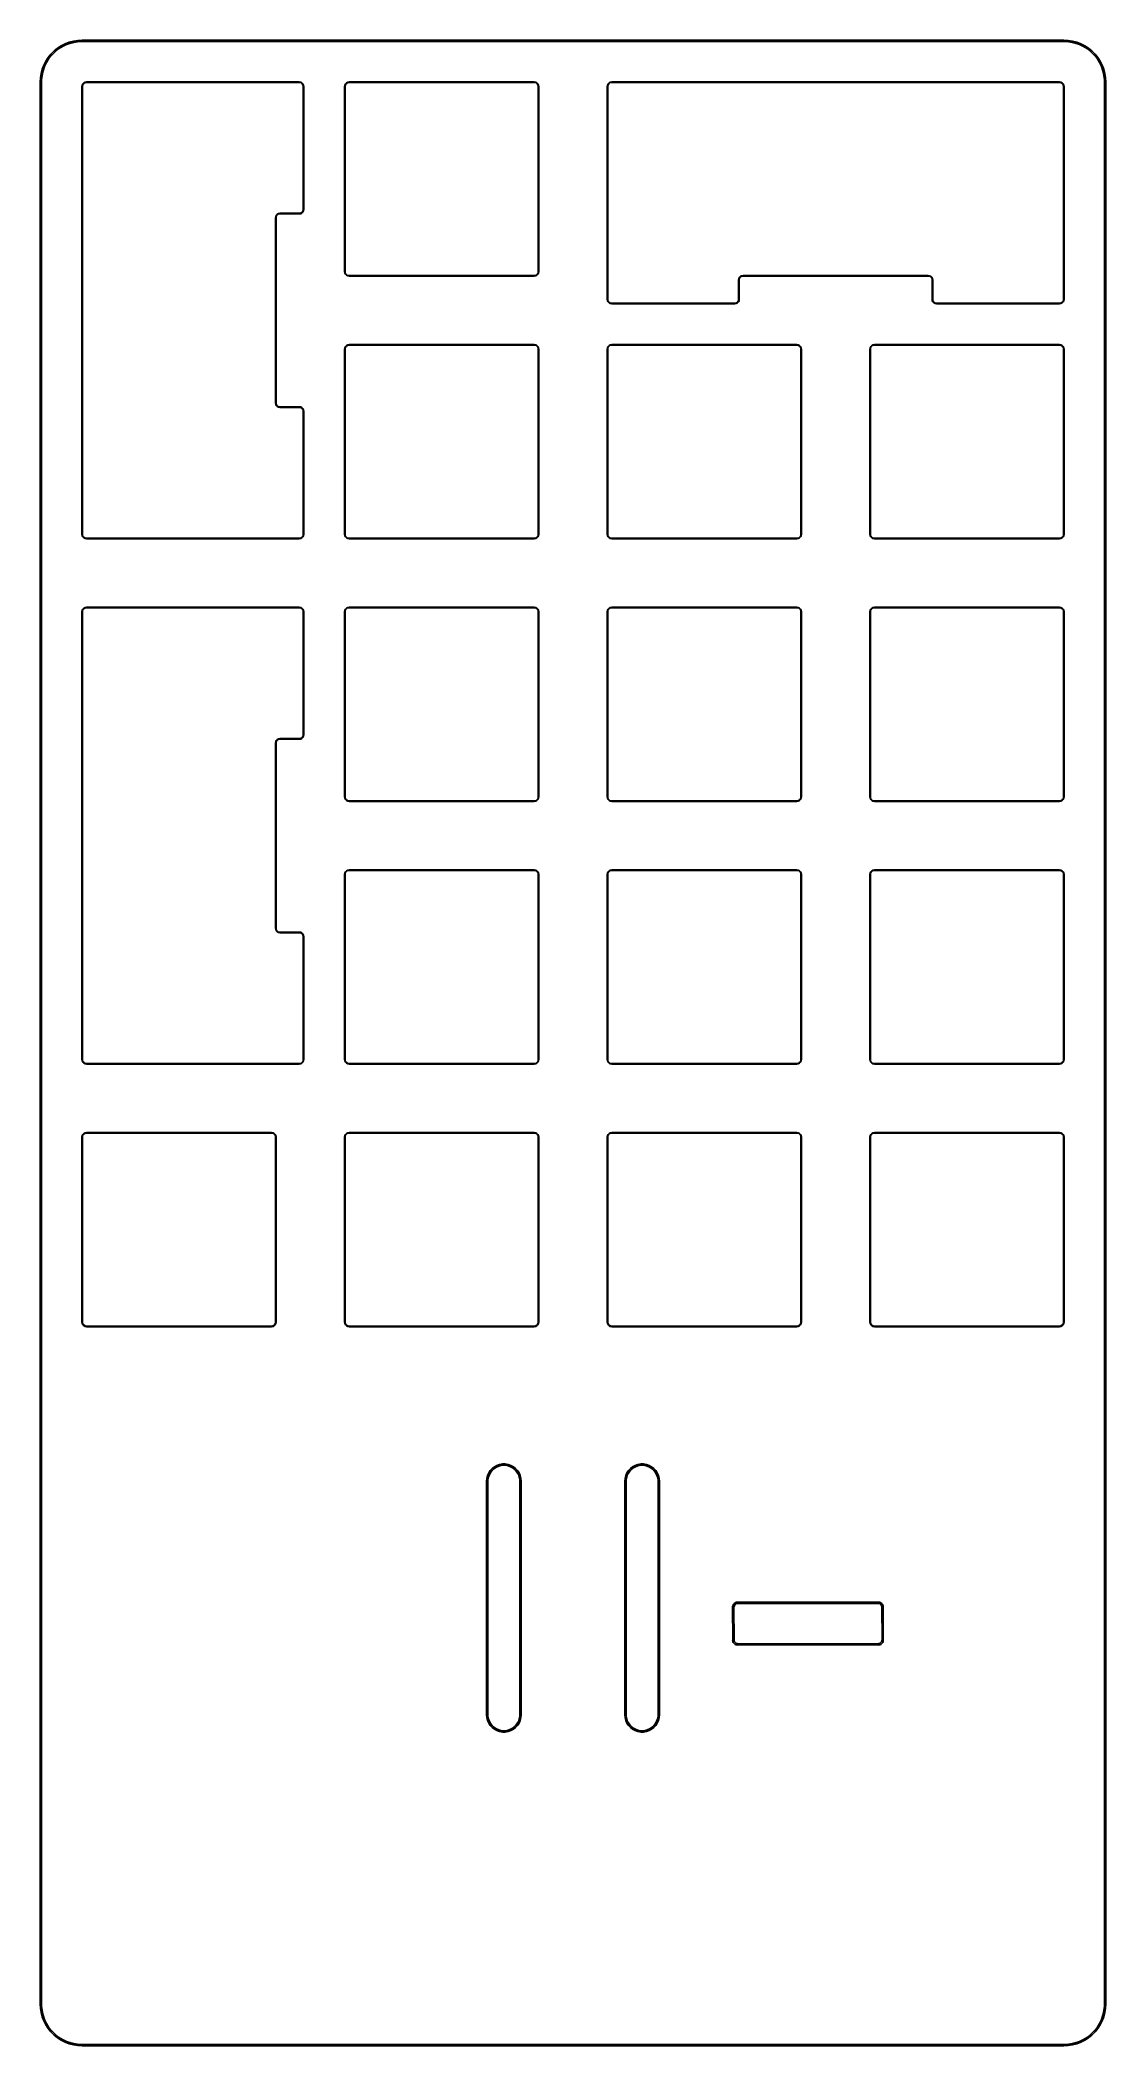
# Model space of a CAD drawing. Extents: x 75 to 152, y -178 to -33.
import ezdxf

# ---------------------------------------------------------------- set-up
doc = ezdxf.new("R2010")
doc.units = 0
doc.layers.add('BLACK', color=7, linetype='CONTINUOUS')

msp = doc.modelspace()

# ---------------------------------------------------------------- linework, layer by layer
at = {"layer": 'BLACK', "linetype": 'CONTINUOUS'}
for p, q in [((75.733408, -33.559152), (75.959152, -33.333408)), ((75.959152, -33.333408), (76.207255, -33.132498)), ((76.29023, -33.190305), (76.03118, -33.39689)), ((76.207255, -33.132498), (76.475, -32.958623)), ((76.570781, -33.014023), (76.29023, -33.190305)), ((76.475, -32.958623), (76.759453, -32.813686)), ((76.869305, -32.870261), (76.570781, -33.014023)), ((76.759453, -32.813686), (77.057498, -32.699278)), ((77.182049, -32.760828), (76.869305, -32.870261)), ((77.057498, -32.699278), (77.365869, -32.61665)), ((77.505078, -32.687098), (77.182049, -32.760828)), ((77.365869, -32.61665), (77.681188, -32.566708)), ((77.834332, -32.65), (77.505078, -32.687098)), ((77.681188, -32.566708), (78, -32.55)), ((78, -32.65), (77.834332, -32.65)), ((78, -32.55), (78.011708, -32.553804)), ((148.988291, -32.646195), (78, -32.65)), ((78.011708, -32.553804), (149, -32.55)), ((149, -32.65), (148.988291, -32.646195)), ((149, -32.55), (149.318812, -32.566708)), ((149.165668, -32.65), (149, -32.65)), ((149.494922, -32.687098), (149.165668, -32.65)), ((149.318812, -32.566708), (149.634131, -32.61665)), ((149.817951, -32.760828), (149.494922, -32.687098)), ((149.634131, -32.61665), (149.942502, -32.699278)), ((150.130695, -32.870261), (149.817951, -32.760828)), ((149.942502, -32.699278), (150.240547, -32.813686)), ((150.429219, -33.014023), (150.130695, -32.870261)), ((150.240547, -32.813686), (150.525, -32.958623)), ((150.70977, -33.190305), (150.429219, -33.014023)), ((150.525, -32.958623), (150.792745, -33.132498)), ((150.96882, -33.39689), (150.70977, -33.190305)), ((150.792745, -33.132498), (151.040848, -33.333408)), ((151.040848, -33.333408), (151.266592, -33.559152)), ((75.01665, -34.965869), (75.099278, -34.657498)), ((75.160828, -34.782049), (75.087098, -35.105078)), ((75.099278, -34.657498), (75.213686, -34.359453)), ((75.270261, -34.469305), (75.160828, -34.782049)), ((75.213686, -34.359453), (75.358623, -34.075)), ((75.414023, -34.170781), (75.270261, -34.469305)), ((75.358623, -34.075), (75.532498, -33.807255)), ((75.590305, -33.89023), (75.414023, -34.170781)), ((75.532498, -33.807255), (75.733408, -33.559152)), ((75.79689, -33.63118), (75.590305, -33.89023)), ((76.03118, -33.39689), (75.79689, -33.63118)), ((151.20311, -33.63118), (150.96882, -33.39689)), ((151.409695, -33.89023), (151.20311, -33.63118)), ((151.266592, -33.559152), (151.467502, -33.807255)), ((151.585977, -34.170781), (151.409695, -33.89023)), ((151.467502, -33.807255), (151.641377, -34.075)), ((151.729739, -34.469305), (151.585977, -34.170781)), ((151.641377, -34.075), (151.786314, -34.359453)), ((151.839172, -34.782049), (151.729739, -34.469305)), ((151.786314, -34.359453), (151.900722, -34.657498)), ((151.912902, -35.105078), (151.839172, -34.782049)), ((151.900722, -34.657498), (151.98335, -34.965869)), ((74.95, -35.6), (74.966708, -35.281188)), ((74.953805, -174.588288), (74.95, -35.6)), ((74.966708, -35.281188), (75.01665, -34.965869)), ((75.05, -35.6), (75.046194, -35.611711)), ((75.046194, -35.611711), (75.05, -174.6)), ((75.087098, -35.105078), (75.05, -35.434332)), ((75.05, -35.434332), (75.05, -35.6)), ((77.975, -35.9), (77.990907, -35.799569)), ((77.976902, -68.294146), (77.975, -35.9)), ((77.990907, -35.799569), (78.037069, -35.70897)), ((78.025, -35.9), (78.023097, -35.905853)), ((78.023097, -35.905853), (78.025, -68.3)), ((78.051919, -35.773596), (78.025, -35.856444)), ((78.025, -35.856444), (78.025, -35.9)), ((78.037069, -35.70897), (78.10897, -35.637069)), ((78.103122, -35.703122), (78.051919, -35.773596)), ((78.173596, -35.651919), (78.103122, -35.703122)), ((78.10897, -35.637069), (78.199569, -35.590907)), ((78.256444, -35.625), (78.173596, -35.651919)), ((78.199569, -35.590907), (78.3, -35.575)), ((78.3, -35.625), (78.256444, -35.625)), ((78.3, -35.575), (78.30585, -35.576901)), ((93.694149, -35.623098), (78.3, -35.625)), ((78.30585, -35.576901), (93.7, -35.575)), ((93.7, -35.625), (93.694149, -35.623098)), ((93.7, -35.575), (93.800431, -35.590907)), ((93.743556, -35.625), (93.7, -35.625)), ((93.826404, -35.651919), (93.743556, -35.625)), ((93.800431, -35.590907), (93.89103, -35.637069)), ((93.896878, -35.703122), (93.826404, -35.651919)), ((93.89103, -35.637069), (93.962931, -35.70897)), ((93.948081, -35.773596), (93.896878, -35.703122)), ((93.975, -35.856444), (93.948081, -35.773596)), ((93.962931, -35.70897), (94.009093, -35.799569)), ((93.975, -35.9), (93.975, -35.856444)), ((93.976899, -44.794153), (93.975, -35.9)), ((94.009093, -35.799569), (94.025, -35.9)), ((94.025, -35.9), (94.0231, -35.905846)), ((94.0231, -35.905846), (94.025, -44.8)), ((96.975, -35.9), (96.990907, -35.799569)), ((96.9769, -49.29415), (96.975, -35.9)), ((96.990907, -35.799569), (97.037069, -35.70897)), ((97.025, -35.9), (97.023099, -35.905849)), ((97.023099, -35.905849), (97.025, -49.3)), ((97.051919, -35.773596), (97.025, -35.856444)), ((97.025, -35.856444), (97.025, -35.9)), ((97.037069, -35.70897), (97.10897, -35.637069)), ((97.103122, -35.703122), (97.051919, -35.773596)), ((97.173596, -35.651919), (97.103122, -35.703122)), ((97.10897, -35.637069), (97.199569, -35.590907)), ((97.256444, -35.625), (97.173596, -35.651919)), ((97.199569, -35.590907), (97.3, -35.575)), ((97.3, -35.625), (97.256444, -35.625)), ((97.3, -35.575), (97.305849, -35.5769)), ((110.69415, -35.623099), (97.3, -35.625)), ((97.305849, -35.5769), (110.7, -35.575)), ((110.7, -35.625), (110.69415, -35.623099)), ((110.7, -35.575), (110.800431, -35.590907)), ((110.743556, -35.625), (110.7, -35.625)), ((110.826404, -35.651919), (110.743556, -35.625)), ((110.800431, -35.590907), (110.89103, -35.637069)), ((110.896878, -35.703122), (110.826404, -35.651919)), ((110.89103, -35.637069), (110.962931, -35.70897)), ((110.948081, -35.773596), (110.896878, -35.703122)), ((110.975, -35.856444), (110.948081, -35.773596)), ((110.962931, -35.70897), (111.009093, -35.799569)), ((110.975, -35.9), (110.975, -35.856444)), ((110.9769, -49.29415), (110.975, -35.9)), ((111.009093, -35.799569), (111.025, -35.9)), ((111.025, -35.9), (111.023099, -35.905849)), ((111.023099, -35.905849), (111.025, -49.3)), ((115.975, -35.9), (115.990907, -35.799569)), ((115.976901, -51.294149), (115.975, -35.9)), ((115.990907, -35.799569), (116.037069, -35.70897)), ((116.025, -35.9), (116.023098, -35.90585)), ((116.023098, -35.90585), (116.025, -51.3)), ((116.051919, -35.773596), (116.025, -35.856444)), ((116.025, -35.856444), (116.025, -35.9)), ((116.037069, -35.70897), (116.10897, -35.637069)), ((116.103122, -35.703122), (116.051919, -35.773596)), ((116.173596, -35.651919), (116.103122, -35.703122)), ((116.10897, -35.637069), (116.199569, -35.590907)), ((116.256444, -35.625), (116.173596, -35.651919)), ((116.199569, -35.590907), (116.3, -35.575)), ((116.3, -35.625), (116.256444, -35.625)), ((116.3, -35.575), (116.305853, -35.576902)), ((148.694146, -35.623097), (116.3, -35.625)), ((116.305853, -35.576902), (148.7, -35.575)), ((148.7, -35.625), (148.694146, -35.623097)), ((148.7, -35.575), (148.800431, -35.590907)), ((148.743556, -35.625), (148.7, -35.625)), ((148.826404, -35.651919), (148.743556, -35.625)), ((148.800431, -35.590907), (148.89103, -35.637069)), ((148.896878, -35.703122), (148.826404, -35.651919)), ((148.89103, -35.637069), (148.962931, -35.70897)), ((148.948081, -35.773596), (148.896878, -35.703122)), ((148.975, -35.856444), (148.948081, -35.773596)), ((148.962931, -35.70897), (149.009093, -35.799569)), ((148.975, -35.9), (148.975, -35.856444)), ((148.976901, -51.294149), (148.975, -35.9)), ((149.009093, -35.799569), (149.025, -35.9)), ((149.025, -35.9), (149.023098, -35.90585)), ((149.023098, -35.90585), (149.025, -51.3)), ((151.95, -35.434332), (151.912902, -35.105078)), ((151.95, -35.6), (151.95, -35.434332)), ((151.953805, -174.588288), (151.95, -35.6)), ((151.98335, -34.965869), (152.033292, -35.281188)), ((152.033292, -35.281188), (152.05, -35.6)), ((152.05, -35.6), (152.046194, -35.611711)), ((152.046194, -35.611711), (152.05, -174.6)), ((93.896878, -44.996878), (93.948081, -44.926404)), ((93.948081, -44.926404), (93.975, -44.843556)), ((94.009093, -44.900431), (93.962931, -44.99103)), ((93.975, -44.8), (93.976899, -44.794153)), ((93.975, -44.843556), (93.975, -44.8)), ((94.025, -44.8), (94.009093, -44.900431)), ((91.975, -45.4), (91.990907, -45.299569)), ((91.9769, -58.79415), (91.975, -45.4)), ((91.990907, -45.299569), (92.037069, -45.20897)), ((92.025, -45.4), (92.023099, -45.405849)), ((92.023099, -45.405849), (92.025, -58.8)), ((92.051919, -45.273596), (92.025, -45.356444)), ((92.025, -45.356444), (92.025, -45.4)), ((92.037069, -45.20897), (92.10897, -45.137069)), ((92.103122, -45.203122), (92.051919, -45.273596)), ((92.173596, -45.151919), (92.103122, -45.203122)), ((92.10897, -45.137069), (92.199569, -45.090907)), ((92.256444, -45.125), (92.173596, -45.151919)), ((92.199569, -45.090907), (92.3, -45.075)), ((92.3, -45.125), (92.256444, -45.125)), ((92.3, -45.075), (92.305792, -45.076882)), ((93.694207, -45.123117), (92.3, -45.125)), ((92.305792, -45.076882), (93.7, -45.075)), ((93.7, -45.125), (93.694207, -45.123117)), ((93.7, -45.075), (93.743556, -45.075)), ((93.800431, -45.109093), (93.7, -45.125)), ((93.743556, -45.075), (93.826404, -45.048081)), ((93.89103, -45.062931), (93.800431, -45.109093)), ((93.826404, -45.048081), (93.896878, -44.996878)), ((93.962931, -44.99103), (93.89103, -45.062931)), ((96.975, -49.3), (96.9769, -49.29415)), ((96.990907, -49.400431), (96.975, -49.3)), ((97.025, -49.3), (97.025, -49.343556)), ((110.975, -49.3), (110.9769, -49.29415)), ((110.975, -49.343556), (110.975, -49.3)), ((111.025, -49.3), (111.009093, -49.400431)), ((97.037069, -49.49103), (96.990907, -49.400431)), ((97.025, -49.343556), (97.051919, -49.426404)), ((97.10897, -49.562931), (97.037069, -49.49103)), ((97.051919, -49.426404), (97.103122, -49.496878)), ((97.103122, -49.496878), (97.173596, -49.548081)), ((97.199569, -49.609093), (97.10897, -49.562931)), ((97.173596, -49.548081), (97.256444, -49.575)), ((97.3, -49.625), (97.199569, -49.609093)), ((97.256444, -49.575), (97.3, -49.575)), ((97.3, -49.575), (97.305849, -49.5769)), ((110.69415, -49.623099), (97.3, -49.625)), ((97.305849, -49.5769), (110.7, -49.575)), ((110.7, -49.625), (110.69415, -49.623099)), ((110.7, -49.575), (110.743556, -49.575)), ((110.800431, -49.609093), (110.7, -49.625)), ((110.743556, -49.575), (110.826404, -49.548081)), ((110.89103, -49.562931), (110.800431, -49.609093)), ((110.826404, -49.548081), (110.896878, -49.496878)), ((110.962931, -49.49103), (110.89103, -49.562931)), ((110.896878, -49.496878), (110.948081, -49.426404)), ((110.948081, -49.426404), (110.975, -49.343556)), ((111.009093, -49.400431), (110.962931, -49.49103)), ((125.475, -49.9), (125.490907, -49.799569)), ((125.476882, -51.294207), (125.475, -49.9)), ((125.490907, -49.799569), (125.537069, -49.70897)), ((125.525, -49.9), (125.523117, -49.905792)), ((125.523117, -49.905792), (125.525, -51.3)), ((125.551919, -49.773596), (125.525, -49.856444)), ((125.525, -49.856444), (125.525, -49.9)), ((125.537069, -49.70897), (125.60897, -49.637069)), ((125.603122, -49.703122), (125.551919, -49.773596)), ((125.673596, -49.651919), (125.603122, -49.703122)), ((125.60897, -49.637069), (125.699569, -49.590907)), ((125.756444, -49.625), (125.673596, -49.651919)), ((125.699569, -49.590907), (125.8, -49.575)), ((125.8, -49.625), (125.756444, -49.625)), ((125.8, -49.575), (125.805849, -49.5769)), ((139.19415, -49.623099), (125.8, -49.625)), ((125.805849, -49.5769), (139.2, -49.575)), ((139.2, -49.625), (139.19415, -49.623099)), ((139.2, -49.575), (139.300431, -49.590907)), ((139.243556, -49.625), (139.2, -49.625)), ((139.326404, -49.651919), (139.243556, -49.625)), ((139.300431, -49.590907), (139.39103, -49.637069)), ((139.396878, -49.703122), (139.326404, -49.651919)), ((139.39103, -49.637069), (139.462931, -49.70897)), ((139.448081, -49.773596), (139.396878, -49.703122)), ((139.475, -49.856444), (139.448081, -49.773596)), ((139.462931, -49.70897), (139.509093, -49.799569)), ((139.475, -49.9), (139.475, -49.856444)), ((139.476882, -51.294207), (139.475, -49.9)), ((139.509093, -49.799569), (139.525, -49.9)), ((139.525, -49.9), (139.523117, -49.905792)), ((139.523117, -49.905792), (139.525, -51.3)), ((115.975, -51.3), (115.976901, -51.294149)), ((115.990907, -51.400431), (115.975, -51.3)), ((116.037069, -51.49103), (115.990907, -51.400431)), ((116.025, -51.3), (116.025, -51.343556)), ((116.025, -51.343556), (116.051919, -51.426404)), ((116.10897, -51.562931), (116.037069, -51.49103)), ((116.051919, -51.426404), (116.103122, -51.496878)), ((116.103122, -51.496878), (116.173596, -51.548081)), ((116.199569, -51.609093), (116.10897, -51.562931)), ((116.173596, -51.548081), (116.256444, -51.575)), ((116.3, -51.625), (116.199569, -51.609093)), ((116.256444, -51.575), (116.3, -51.575)), ((116.3, -51.575), (116.305846, -51.576899)), ((125.194153, -51.6231), (116.3, -51.625)), ((116.305846, -51.576899), (125.2, -51.575)), ((125.2, -51.625), (125.194153, -51.6231)), ((125.2, -51.575), (125.243556, -51.575)), ((125.300431, -51.609093), (125.2, -51.625)), ((125.243556, -51.575), (125.326404, -51.548081)), ((125.39103, -51.562931), (125.300431, -51.609093)), ((125.326404, -51.548081), (125.396878, -51.496878)), ((125.462931, -51.49103), (125.39103, -51.562931)), ((125.396878, -51.496878), (125.448081, -51.426404)), ((125.448081, -51.426404), (125.475, -51.343556)), ((125.509093, -51.400431), (125.462931, -51.49103)), ((125.475, -51.3), (125.476882, -51.294207)), ((125.475, -51.343556), (125.475, -51.3)), ((125.525, -51.3), (125.509093, -51.400431)), ((139.475, -51.3), (139.476882, -51.294207)), ((139.490907, -51.400431), (139.475, -51.3)), ((139.537069, -51.49103), (139.490907, -51.400431)), ((139.525, -51.3), (139.525, -51.343556)), ((139.525, -51.343556), (139.551919, -51.426404)), ((139.60897, -51.562931), (139.537069, -51.49103)), ((139.551919, -51.426404), (139.603122, -51.496878)), ((139.603122, -51.496878), (139.673596, -51.548081)), ((139.699569, -51.609093), (139.60897, -51.562931)), ((139.673596, -51.548081), (139.756444, -51.575)), ((139.8, -51.625), (139.699569, -51.609093)), ((139.756444, -51.575), (139.8, -51.575)), ((139.8, -51.575), (139.805846, -51.576899)), ((148.694153, -51.6231), (139.8, -51.625)), ((139.805846, -51.576899), (148.7, -51.575)), ((148.7, -51.625), (148.694153, -51.6231)), ((148.7, -51.575), (148.743556, -51.575)), ((148.800431, -51.609093), (148.7, -51.625)), ((148.743556, -51.575), (148.826404, -51.548081)), ((148.89103, -51.562931), (148.800431, -51.609093)), ((148.826404, -51.548081), (148.896878, -51.496878)), ((148.962931, -51.49103), (148.89103, -51.562931)), ((148.896878, -51.496878), (148.948081, -51.426404)), ((148.948081, -51.426404), (148.975, -51.343556)), ((149.009093, -51.400431), (148.962931, -51.49103)), ((148.975, -51.3), (148.976901, -51.294149)), ((148.975, -51.343556), (148.975, -51.3)), ((149.025, -51.3), (149.009093, -51.400431)), ((96.975, -54.9), (96.990907, -54.799569)), ((96.9769, -68.29415), (96.975, -54.9)), ((96.990907, -54.799569), (97.037069, -54.70897)), ((97.025, -54.9), (97.023099, -54.905849)), ((97.023099, -54.905849), (97.025, -68.3)), ((97.051919, -54.773596), (97.025, -54.856444)), ((97.025, -54.856444), (97.025, -54.9)), ((97.037069, -54.70897), (97.10897, -54.637069)), ((97.103122, -54.703122), (97.051919, -54.773596)), ((97.173596, -54.651919), (97.103122, -54.703122)), ((97.10897, -54.637069), (97.199569, -54.590907)), ((97.256444, -54.625), (97.173596, -54.651919)), ((97.199569, -54.590907), (97.3, -54.575)), ((97.3, -54.625), (97.256444, -54.625)), ((97.3, -54.575), (97.305849, -54.5769)), ((110.69415, -54.623099), (97.3, -54.625)), ((97.305849, -54.5769), (110.7, -54.575)), ((110.7, -54.625), (110.69415, -54.623099)), ((110.7, -54.575), (110.800431, -54.590907)), ((110.743556, -54.625), (110.7, -54.625)), ((110.826404, -54.651919), (110.743556, -54.625)), ((110.800431, -54.590907), (110.89103, -54.637069)), ((110.896878, -54.703122), (110.826404, -54.651919)), ((110.89103, -54.637069), (110.962931, -54.70897)), ((110.948081, -54.773596), (110.896878, -54.703122)), ((110.975, -54.856444), (110.948081, -54.773596)), ((110.962931, -54.70897), (111.009093, -54.799569)), ((110.975, -54.9), (110.975, -54.856444)), ((110.9769, -68.29415), (110.975, -54.9)), ((111.009093, -54.799569), (111.025, -54.9)), ((111.025, -54.9), (111.023099, -54.905849)), ((111.023099, -54.905849), (111.025, -68.3)), ((115.975, -54.9), (115.990907, -54.799569)), ((115.9769, -68.29415), (115.975, -54.9)), ((115.990907, -54.799569), (116.037069, -54.70897)), ((116.025, -54.9), (116.023099, -54.905849)), ((116.023099, -54.905849), (116.025, -68.3)), ((116.051919, -54.773596), (116.025, -54.856444)), ((116.025, -54.856444), (116.025, -54.9)), ((116.037069, -54.70897), (116.10897, -54.637069)), ((116.103122, -54.703122), (116.051919, -54.773596)), ((116.173596, -54.651919), (116.103122, -54.703122)), ((116.10897, -54.637069), (116.199569, -54.590907)), ((116.256444, -54.625), (116.173596, -54.651919)), ((116.199569, -54.590907), (116.3, -54.575)), ((116.3, -54.625), (116.256444, -54.625)), ((116.3, -54.575), (116.305849, -54.5769)), ((129.69415, -54.623099), (116.3, -54.625)), ((116.305849, -54.5769), (129.7, -54.575)), ((129.7, -54.625), (129.69415, -54.623099)), ((129.7, -54.575), (129.800431, -54.590907)), ((129.743556, -54.625), (129.7, -54.625)), ((129.826404, -54.651919), (129.743556, -54.625)), ((129.800431, -54.590907), (129.89103, -54.637069)), ((129.896878, -54.703122), (129.826404, -54.651919)), ((129.89103, -54.637069), (129.962931, -54.70897)), ((129.948081, -54.773596), (129.896878, -54.703122)), ((129.975, -54.856444), (129.948081, -54.773596)), ((129.962931, -54.70897), (130.009093, -54.799569)), ((129.975, -54.9), (129.975, -54.856444)), ((129.9769, -68.29415), (129.975, -54.9)), ((130.009093, -54.799569), (130.025, -54.9)), ((130.025, -54.9), (130.023099, -54.905849)), ((130.023099, -54.905849), (130.025, -68.3)), ((134.975, -54.9), (134.990907, -54.799569)), ((134.9769, -68.29415), (134.975, -54.9)), ((134.990907, -54.799569), (135.037069, -54.70897)), ((135.025, -54.9), (135.023099, -54.905849)), ((135.023099, -54.905849), (135.025, -68.3)), ((135.051919, -54.773596), (135.025, -54.856444)), ((135.025, -54.856444), (135.025, -54.9)), ((135.037069, -54.70897), (135.10897, -54.637069)), ((135.103122, -54.703122), (135.051919, -54.773596)), ((135.173596, -54.651919), (135.103122, -54.703122)), ((135.10897, -54.637069), (135.199569, -54.590907)), ((135.256444, -54.625), (135.173596, -54.651919)), ((135.199569, -54.590907), (135.3, -54.575)), ((135.3, -54.625), (135.256444, -54.625)), ((135.3, -54.575), (135.305849, -54.5769)), ((148.69415, -54.623099), (135.3, -54.625)), ((135.305849, -54.5769), (148.7, -54.575)), ((148.7, -54.625), (148.69415, -54.623099)), ((148.7, -54.575), (148.800431, -54.590907)), ((148.743556, -54.625), (148.7, -54.625)), ((148.826404, -54.651919), (148.743556, -54.625)), ((148.800431, -54.590907), (148.89103, -54.637069)), ((148.896878, -54.703122), (148.826404, -54.651919)), ((148.89103, -54.637069), (148.962931, -54.70897)), ((148.948081, -54.773596), (148.896878, -54.703122)), ((148.975, -54.856444), (148.948081, -54.773596)), ((148.962931, -54.70897), (149.009093, -54.799569)), ((148.975, -54.9), (148.975, -54.856444)), ((148.9769, -68.29415), (148.975, -54.9)), ((149.009093, -54.799569), (149.025, -54.9)), ((149.025, -54.9), (149.023099, -54.905849)), ((149.023099, -54.905849), (149.025, -68.3)), ((91.975, -58.8), (91.9769, -58.79415)), ((91.990907, -58.900431), (91.975, -58.8)), ((92.037069, -58.99103), (91.990907, -58.900431)), ((92.025, -58.8), (92.025, -58.843556)), ((92.025, -58.843556), (92.051919, -58.926404)), ((92.10897, -59.062931), (92.037069, -58.99103)), ((92.051919, -58.926404), (92.103122, -58.996878)), ((92.103122, -58.996878), (92.173596, -59.048081)), ((92.199569, -59.109093), (92.10897, -59.062931)), ((92.173596, -59.048081), (92.256444, -59.075)), ((92.3, -59.125), (92.199569, -59.109093)), ((92.256444, -59.075), (92.3, -59.075)), ((92.3, -59.075), (92.305792, -59.076882)), ((93.694207, -59.123117), (92.3, -59.125)), ((92.305792, -59.076882), (93.7, -59.075)), ((93.7, -59.125), (93.694207, -59.123117)), ((93.7, -59.075), (93.800431, -59.090907)), ((93.743556, -59.125), (93.7, -59.125)), ((93.826404, -59.151919), (93.743556, -59.125)), ((93.800431, -59.090907), (93.89103, -59.137069)), ((93.896878, -59.203122), (93.826404, -59.151919)), ((93.89103, -59.137069), (93.962931, -59.20897)), ((93.948081, -59.273596), (93.896878, -59.203122)), ((93.975, -59.356444), (93.948081, -59.273596)), ((93.962931, -59.20897), (94.009093, -59.299569)), ((93.975, -59.4), (93.975, -59.356444)), ((93.976899, -68.294153), (93.975, -59.4)), ((94.009093, -59.299569), (94.025, -59.4)), ((94.025, -59.4), (94.0231, -59.405846)), ((94.0231, -59.405846), (94.025, -68.3)), ((77.975, -68.3), (77.976902, -68.294146)), ((77.990907, -68.400431), (77.975, -68.3)), ((78.037069, -68.49103), (77.990907, -68.400431)), ((78.025, -68.3), (78.025, -68.343556)), ((78.025, -68.343556), (78.051919, -68.426404)), ((78.10897, -68.562931), (78.037069, -68.49103)), ((78.051919, -68.426404), (78.103122, -68.496878)), ((78.103122, -68.496878), (78.173596, -68.548081)), ((78.199569, -68.609093), (78.10897, -68.562931)), ((78.173596, -68.548081), (78.256444, -68.575)), ((78.3, -68.625), (78.199569, -68.609093)), ((78.256444, -68.575), (78.3, -68.575)), ((78.3, -68.575), (78.30585, -68.576901)), ((93.694149, -68.623098), (78.3, -68.625)), ((78.30585, -68.576901), (93.7, -68.575)), ((93.7, -68.625), (93.694149, -68.623098)), ((93.7, -68.575), (93.743556, -68.575)), ((93.800431, -68.609093), (93.7, -68.625)), ((93.743556, -68.575), (93.826404, -68.548081)), ((93.89103, -68.562931), (93.800431, -68.609093)), ((93.826404, -68.548081), (93.896878, -68.496878)), ((93.962931, -68.49103), (93.89103, -68.562931)), ((93.896878, -68.496878), (93.948081, -68.426404)), ((93.948081, -68.426404), (93.975, -68.343556)), ((94.009093, -68.400431), (93.962931, -68.49103)), ((93.975, -68.3), (93.976899, -68.294153)), ((93.975, -68.343556), (93.975, -68.3)), ((94.025, -68.3), (94.009093, -68.400431)), ((96.975, -68.3), (96.9769, -68.29415)), ((96.990907, -68.400431), (96.975, -68.3)), ((97.037069, -68.49103), (96.990907, -68.400431)), ((97.025, -68.3), (97.025, -68.343556)), ((97.025, -68.343556), (97.051919, -68.426404)), ((97.10897, -68.562931), (97.037069, -68.49103)), ((97.051919, -68.426404), (97.103122, -68.496878)), ((97.103122, -68.496878), (97.173596, -68.548081)), ((97.199569, -68.609093), (97.10897, -68.562931)), ((97.173596, -68.548081), (97.256444, -68.575)), ((97.3, -68.625), (97.199569, -68.609093)), ((97.256444, -68.575), (97.3, -68.575)), ((97.3, -68.575), (97.305849, -68.5769)), ((110.69415, -68.623099), (97.3, -68.625)), ((97.305849, -68.5769), (110.7, -68.575)), ((110.7, -68.625), (110.69415, -68.623099)), ((110.7, -68.575), (110.743556, -68.575)), ((110.800431, -68.609093), (110.7, -68.625)), ((110.743556, -68.575), (110.826404, -68.548081)), ((110.89103, -68.562931), (110.800431, -68.609093)), ((110.826404, -68.548081), (110.896878, -68.496878)), ((110.962931, -68.49103), (110.89103, -68.562931)), ((110.896878, -68.496878), (110.948081, -68.426404)), ((110.948081, -68.426404), (110.975, -68.343556)), ((111.009093, -68.400431), (110.962931, -68.49103)), ((110.975, -68.3), (110.9769, -68.29415)), ((110.975, -68.343556), (110.975, -68.3)), ((111.025, -68.3), (111.009093, -68.400431)), ((115.975, -68.3), (115.9769, -68.29415)), ((115.990907, -68.400431), (115.975, -68.3)), ((116.037069, -68.49103), (115.990907, -68.400431)), ((116.025, -68.3), (116.025, -68.343556)), ((116.025, -68.343556), (116.051919, -68.426404)), ((116.10897, -68.562931), (116.037069, -68.49103)), ((116.051919, -68.426404), (116.103122, -68.496878)), ((116.103122, -68.496878), (116.173596, -68.548081)), ((116.199569, -68.609093), (116.10897, -68.562931)), ((116.173596, -68.548081), (116.256444, -68.575)), ((116.3, -68.625), (116.199569, -68.609093)), ((116.256444, -68.575), (116.3, -68.575)), ((116.3, -68.575), (116.305849, -68.5769)), ((129.69415, -68.623099), (116.3, -68.625)), ((116.305849, -68.5769), (129.7, -68.575)), ((129.7, -68.625), (129.69415, -68.623099)), ((129.7, -68.575), (129.743556, -68.575)), ((129.800431, -68.609093), (129.7, -68.625)), ((129.743556, -68.575), (129.826404, -68.548081)), ((129.89103, -68.562931), (129.800431, -68.609093)), ((129.826404, -68.548081), (129.896878, -68.496878)), ((129.962931, -68.49103), (129.89103, -68.562931)), ((129.896878, -68.496878), (129.948081, -68.426404)), ((129.948081, -68.426404), (129.975, -68.343556)), ((130.009093, -68.400431), (129.962931, -68.49103)), ((129.975, -68.3), (129.9769, -68.29415)), ((129.975, -68.343556), (129.975, -68.3)), ((130.025, -68.3), (130.009093, -68.400431)), ((134.975, -68.3), (134.9769, -68.29415)), ((134.990907, -68.400431), (134.975, -68.3)), ((135.037069, -68.49103), (134.990907, -68.400431)), ((135.025, -68.3), (135.025, -68.343556)), ((135.025, -68.343556), (135.051919, -68.426404)), ((135.10897, -68.562931), (135.037069, -68.49103)), ((135.051919, -68.426404), (135.103122, -68.496878)), ((135.103122, -68.496878), (135.173596, -68.548081)), ((135.199569, -68.609093), (135.10897, -68.562931)), ((135.173596, -68.548081), (135.256444, -68.575)), ((135.3, -68.625), (135.199569, -68.609093)), ((135.256444, -68.575), (135.3, -68.575)), ((135.3, -68.575), (135.305849, -68.5769)), ((148.69415, -68.623099), (135.3, -68.625)), ((135.305849, -68.5769), (148.7, -68.575)), ((148.7, -68.625), (148.69415, -68.623099)), ((148.7, -68.575), (148.743556, -68.575)), ((148.800431, -68.609093), (148.7, -68.625)), ((148.743556, -68.575), (148.826404, -68.548081)), ((148.89103, -68.562931), (148.800431, -68.609093)), ((148.826404, -68.548081), (148.896878, -68.496878)), ((148.962931, -68.49103), (148.89103, -68.562931)), ((148.896878, -68.496878), (148.948081, -68.426404)), ((148.948081, -68.426404), (148.975, -68.343556)), ((149.009093, -68.400431), (148.962931, -68.49103)), ((148.975, -68.3), (148.9769, -68.29415)), ((148.975, -68.343556), (148.975, -68.3)), ((149.025, -68.3), (149.009093, -68.400431)), ((77.975, -73.9), (77.990907, -73.799569)), ((77.976902, -106.294146), (77.975, -73.9)), ((77.990907, -73.799569), (78.037069, -73.70897)), ((78.025, -73.9), (78.023097, -73.905853)), ((78.023097, -73.905853), (78.025, -106.3)), ((78.051919, -73.773596), (78.025, -73.856444)), ((78.025, -73.856444), (78.025, -73.9)), ((78.037069, -73.70897), (78.10897, -73.637069)), ((78.103122, -73.703122), (78.051919, -73.773596)), ((78.173596, -73.651919), (78.103122, -73.703122)), ((78.10897, -73.637069), (78.199569, -73.590907)), ((78.256444, -73.625), (78.173596, -73.651919)), ((78.199569, -73.590907), (78.3, -73.575)), ((78.3, -73.625), (78.256444, -73.625)), ((78.3, -73.575), (78.30585, -73.576901)), ((93.694149, -73.623098), (78.3, -73.625)), ((78.30585, -73.576901), (93.7, -73.575)), ((93.7, -73.625), (93.694149, -73.623098)), ((93.7, -73.575), (93.800431, -73.590907)), ((93.743556, -73.625), (93.7, -73.625)), ((93.826404, -73.651919), (93.743556, -73.625)), ((93.800431, -73.590907), (93.89103, -73.637069)), ((93.896878, -73.703122), (93.826404, -73.651919)), ((93.89103, -73.637069), (93.962931, -73.70897)), ((93.948081, -73.773596), (93.896878, -73.703122)), ((93.975, -73.856444), (93.948081, -73.773596)), ((93.962931, -73.70897), (94.009093, -73.799569)), ((93.975, -73.9), (93.975, -73.856444)), ((93.976899, -82.794153), (93.975, -73.9)), ((94.009093, -73.799569), (94.025, -73.9)), ((94.025, -73.9), (94.0231, -73.905846)), ((94.0231, -73.905846), (94.025, -82.8)), ((96.975, -73.9), (96.990907, -73.799569)), ((96.9769, -87.29415), (96.975, -73.9)), ((96.990907, -73.799569), (97.037069, -73.70897)), ((97.025, -73.9), (97.023099, -73.905849)), ((97.023099, -73.905849), (97.025, -87.3)), ((97.051919, -73.773596), (97.025, -73.856444)), ((97.025, -73.856444), (97.025, -73.9)), ((97.037069, -73.70897), (97.10897, -73.637069)), ((97.103122, -73.703122), (97.051919, -73.773596)), ((97.173596, -73.651919), (97.103122, -73.703122)), ((97.10897, -73.637069), (97.199569, -73.590907)), ((97.256444, -73.625), (97.173596, -73.651919)), ((97.199569, -73.590907), (97.3, -73.575)), ((97.3, -73.625), (97.256444, -73.625)), ((97.3, -73.575), (97.305849, -73.5769)), ((110.69415, -73.623099), (97.3, -73.625)), ((97.305849, -73.5769), (110.7, -73.575)), ((110.7, -73.625), (110.69415, -73.623099)), ((110.7, -73.575), (110.800431, -73.590907)), ((110.743556, -73.625), (110.7, -73.625)), ((110.826404, -73.651919), (110.743556, -73.625)), ((110.800431, -73.590907), (110.89103, -73.637069)), ((110.896878, -73.703122), (110.826404, -73.651919)), ((110.89103, -73.637069), (110.962931, -73.70897)), ((110.948081, -73.773596), (110.896878, -73.703122)), ((110.975, -73.856444), (110.948081, -73.773596)), ((110.962931, -73.70897), (111.009093, -73.799569)), ((110.975, -73.9), (110.975, -73.856444)), ((110.9769, -87.29415), (110.975, -73.9)), ((111.009093, -73.799569), (111.025, -73.9)), ((111.025, -73.9), (111.023099, -73.905849)), ((111.023099, -73.905849), (111.025, -87.3)), ((115.975, -73.9), (115.990907, -73.799569)), ((115.9769, -87.29415), (115.975, -73.9)), ((115.990907, -73.799569), (116.037069, -73.70897)), ((116.025, -73.9), (116.023099, -73.905849)), ((116.023099, -73.905849), (116.025, -87.3)), ((116.051919, -73.773596), (116.025, -73.856444)), ((116.025, -73.856444), (116.025, -73.9)), ((116.037069, -73.70897), (116.10897, -73.637069)), ((116.103122, -73.703122), (116.051919, -73.773596)), ((116.173596, -73.651919), (116.103122, -73.703122)), ((116.10897, -73.637069), (116.199569, -73.590907)), ((116.256444, -73.625), (116.173596, -73.651919)), ((116.199569, -73.590907), (116.3, -73.575)), ((116.3, -73.625), (116.256444, -73.625)), ((116.3, -73.575), (116.305849, -73.5769)), ((129.69415, -73.623099), (116.3, -73.625)), ((116.305849, -73.5769), (129.7, -73.575)), ((129.7, -73.625), (129.69415, -73.623099)), ((129.7, -73.575), (129.800431, -73.590907)), ((129.743556, -73.625), (129.7, -73.625)), ((129.826404, -73.651919), (129.743556, -73.625)), ((129.800431, -73.590907), (129.89103, -73.637069)), ((129.896878, -73.703122), (129.826404, -73.651919)), ((129.89103, -73.637069), (129.962931, -73.70897)), ((129.948081, -73.773596), (129.896878, -73.703122)), ((129.975, -73.856444), (129.948081, -73.773596)), ((129.962931, -73.70897), (130.009093, -73.799569)), ((129.975, -73.9), (129.975, -73.856444)), ((129.9769, -87.29415), (129.975, -73.9)), ((130.009093, -73.799569), (130.025, -73.9)), ((130.025, -73.9), (130.023099, -73.905849)), ((130.023099, -73.905849), (130.025, -87.3)), ((134.975, -73.9), (134.990907, -73.799569)), ((134.9769, -87.29415), (134.975, -73.9)), ((134.990907, -73.799569), (135.037069, -73.70897)), ((135.025, -73.9), (135.023099, -73.905849)), ((135.023099, -73.905849), (135.025, -87.3)), ((135.051919, -73.773596), (135.025, -73.856444)), ((135.025, -73.856444), (135.025, -73.9)), ((135.037069, -73.70897), (135.10897, -73.637069)), ((135.103122, -73.703122), (135.051919, -73.773596)), ((135.173596, -73.651919), (135.103122, -73.703122)), ((135.10897, -73.637069), (135.199569, -73.590907)), ((135.256444, -73.625), (135.173596, -73.651919)), ((135.199569, -73.590907), (135.3, -73.575)), ((135.3, -73.625), (135.256444, -73.625)), ((135.3, -73.575), (135.305849, -73.5769)), ((148.69415, -73.623099), (135.3, -73.625)), ((135.305849, -73.5769), (148.7, -73.575)), ((148.7, -73.625), (148.69415, -73.623099)), ((148.7, -73.575), (148.800431, -73.590907)), ((148.743556, -73.625), (148.7, -73.625)), ((148.826404, -73.651919), (148.743556, -73.625)), ((148.800431, -73.590907), (148.89103, -73.637069)), ((148.896878, -73.703122), (148.826404, -73.651919)), ((148.89103, -73.637069), (148.962931, -73.70897)), ((148.948081, -73.773596), (148.896878, -73.703122)), ((148.975, -73.856444), (148.948081, -73.773596)), ((148.962931, -73.70897), (149.009093, -73.799569)), ((148.975, -73.9), (148.975, -73.856444)), ((148.9769, -87.29415), (148.975, -73.9)), ((149.009093, -73.799569), (149.025, -73.9)), ((149.025, -73.9), (149.023099, -73.905849)), ((149.023099, -73.905849), (149.025, -87.3)), ((91.975, -83.4), (91.990907, -83.299569)), ((91.9769, -96.79415), (91.975, -83.4)), ((91.990907, -83.299569), (92.037069, -83.20897)), ((92.025, -83.4), (92.023099, -83.405849)), ((92.023099, -83.405849), (92.025, -96.8)), ((92.051919, -83.273596), (92.025, -83.356444)), ((92.025, -83.356444), (92.025, -83.4)), ((92.037069, -83.20897), (92.10897, -83.137069)), ((92.103122, -83.203122), (92.051919, -83.273596)), ((92.173596, -83.151919), (92.103122, -83.203122)), ((92.10897, -83.137069), (92.199569, -83.090907)), ((92.256444, -83.125), (92.173596, -83.151919)), ((92.199569, -83.090907), (92.3, -83.075)), ((92.3, -83.125), (92.256444, -83.125)), ((92.3, -83.075), (92.305792, -83.076882)), ((93.694207, -83.123117), (92.3, -83.125)), ((92.305792, -83.076882), (93.7, -83.075)), ((93.7, -83.125), (93.694207, -83.123117)), ((93.7, -83.075), (93.743556, -83.075)), ((93.800431, -83.109093), (93.7, -83.125)), ((93.743556, -83.075), (93.826404, -83.048081)), ((93.89103, -83.062931), (93.800431, -83.109093)), ((93.826404, -83.048081), (93.896878, -82.996878)), ((93.962931, -82.99103), (93.89103, -83.062931)), ((93.896878, -82.996878), (93.948081, -82.926404)), ((93.948081, -82.926404), (93.975, -82.843556)), ((94.009093, -82.900431), (93.962931, -82.99103)), ((93.975, -82.8), (93.976899, -82.794153)), ((93.975, -82.843556), (93.975, -82.8)), ((94.025, -82.8), (94.009093, -82.900431)), ((96.975, -87.3), (96.9769, -87.29415)), ((96.990907, -87.400431), (96.975, -87.3)), ((97.037069, -87.49103), (96.990907, -87.400431)), ((97.025, -87.3), (97.025, -87.343556)), ((97.025, -87.343556), (97.051919, -87.426404)), ((97.10897, -87.562931), (97.037069, -87.49103)), ((97.051919, -87.426404), (97.103122, -87.496878)), ((97.103122, -87.496878), (97.173596, -87.548081)), ((97.199569, -87.609093), (97.10897, -87.562931)), ((97.173596, -87.548081), (97.256444, -87.575)), ((97.3, -87.625), (97.199569, -87.609093)), ((97.256444, -87.575), (97.3, -87.575)), ((97.3, -87.575), (97.305849, -87.5769)), ((110.69415, -87.623099), (97.3, -87.625)), ((97.305849, -87.5769), (110.7, -87.575)), ((110.7, -87.625), (110.69415, -87.623099)), ((110.7, -87.575), (110.743556, -87.575)), ((110.800431, -87.609093), (110.7, -87.625)), ((110.743556, -87.575), (110.826404, -87.548081)), ((110.89103, -87.562931), (110.800431, -87.609093)), ((110.826404, -87.548081), (110.896878, -87.496878)), ((110.962931, -87.49103), (110.89103, -87.562931)), ((110.896878, -87.496878), (110.948081, -87.426404)), ((110.948081, -87.426404), (110.975, -87.343556)), ((111.009093, -87.400431), (110.962931, -87.49103)), ((110.975, -87.3), (110.9769, -87.29415)), ((110.975, -87.343556), (110.975, -87.3)), ((111.025, -87.3), (111.009093, -87.400431)), ((115.975, -87.3), (115.9769, -87.29415)), ((115.990907, -87.400431), (115.975, -87.3)), ((116.037069, -87.49103), (115.990907, -87.400431)), ((116.025, -87.3), (116.025, -87.343556)), ((116.025, -87.343556), (116.051919, -87.426404)), ((116.10897, -87.562931), (116.037069, -87.49103)), ((116.051919, -87.426404), (116.103122, -87.496878)), ((116.103122, -87.496878), (116.173596, -87.548081)), ((116.199569, -87.609093), (116.10897, -87.562931)), ((116.173596, -87.548081), (116.256444, -87.575)), ((116.3, -87.625), (116.199569, -87.609093)), ((116.256444, -87.575), (116.3, -87.575)), ((116.3, -87.575), (116.305849, -87.5769)), ((129.69415, -87.623099), (116.3, -87.625)), ((116.305849, -87.5769), (129.7, -87.575)), ((129.7, -87.625), (129.69415, -87.623099)), ((129.7, -87.575), (129.743556, -87.575)), ((129.800431, -87.609093), (129.7, -87.625)), ((129.743556, -87.575), (129.826404, -87.548081)), ((129.89103, -87.562931), (129.800431, -87.609093)), ((129.826404, -87.548081), (129.896878, -87.496878)), ((129.962931, -87.49103), (129.89103, -87.562931)), ((129.896878, -87.496878), (129.948081, -87.426404)), ((129.948081, -87.426404), (129.975, -87.343556)), ((130.009093, -87.400431), (129.962931, -87.49103)), ((129.975, -87.3), (129.9769, -87.29415)), ((129.975, -87.343556), (129.975, -87.3)), ((130.025, -87.3), (130.009093, -87.400431)), ((134.975, -87.3), (134.9769, -87.29415)), ((134.990907, -87.400431), (134.975, -87.3)), ((135.037069, -87.49103), (134.990907, -87.400431)), ((135.025, -87.3), (135.025, -87.343556)), ((135.025, -87.343556), (135.051919, -87.426404)), ((135.10897, -87.562931), (135.037069, -87.49103)), ((135.051919, -87.426404), (135.103122, -87.496878)), ((135.103122, -87.496878), (135.173596, -87.548081)), ((135.199569, -87.609093), (135.10897, -87.562931)), ((135.173596, -87.548081), (135.256444, -87.575)), ((135.3, -87.625), (135.199569, -87.609093)), ((135.256444, -87.575), (135.3, -87.575)), ((135.3, -87.575), (135.305849, -87.5769)), ((148.69415, -87.623099), (135.3, -87.625)), ((135.305849, -87.5769), (148.7, -87.575)), ((148.7, -87.625), (148.69415, -87.623099)), ((148.7, -87.575), (148.743556, -87.575)), ((148.800431, -87.609093), (148.7, -87.625)), ((148.743556, -87.575), (148.826404, -87.548081)), ((148.89103, -87.562931), (148.800431, -87.609093)), ((148.826404, -87.548081), (148.896878, -87.496878)), ((148.962931, -87.49103), (148.89103, -87.562931)), ((148.896878, -87.496878), (148.948081, -87.426404)), ((148.948081, -87.426404), (148.975, -87.343556)), ((149.009093, -87.400431), (148.962931, -87.49103)), ((148.975, -87.3), (148.9769, -87.29415)), ((148.975, -87.343556), (148.975, -87.3)), ((149.025, -87.3), (149.009093, -87.400431)), ((96.975, -92.9), (96.990907, -92.799569)), ((96.990907, -92.799569), (97.037069, -92.70897)), ((97.051919, -92.773596), (97.025, -92.856444)), ((97.025, -92.856444), (97.025, -92.9)), ((97.037069, -92.70897), (97.10897, -92.637069)), ((97.103122, -92.703122), (97.051919, -92.773596)), ((97.173596, -92.651919), (97.103122, -92.703122)), ((97.10897, -92.637069), (97.199569, -92.590907)), ((97.256444, -92.625), (97.173596, -92.651919)), ((97.199569, -92.590907), (97.3, -92.575)), ((97.3, -92.625), (97.256444, -92.625)), ((97.3, -92.575), (97.305849, -92.5769)), ((110.69415, -92.623099), (97.3, -92.625)), ((97.305849, -92.5769), (110.7, -92.575)), ((110.7, -92.625), (110.69415, -92.623099)), ((110.7, -92.575), (110.800431, -92.590907)), ((110.743556, -92.625), (110.7, -92.625)), ((110.826404, -92.651919), (110.743556, -92.625)), ((110.800431, -92.590907), (110.89103, -92.637069)), ((110.896878, -92.703122), (110.826404, -92.651919)), ((110.89103, -92.637069), (110.962931, -92.70897)), ((110.948081, -92.773596), (110.896878, -92.703122)), ((110.975, -92.856444), (110.948081, -92.773596)), ((110.962931, -92.70897), (111.009093, -92.799569)), ((110.975, -92.9), (110.975, -92.856444)), ((111.009093, -92.799569), (111.025, -92.9)), ((115.975, -92.9), (115.990907, -92.799569)), ((115.990907, -92.799569), (116.037069, -92.70897)), ((116.051919, -92.773596), (116.025, -92.856444)), ((116.025, -92.856444), (116.025, -92.9)), ((116.037069, -92.70897), (116.10897, -92.637069)), ((116.103122, -92.703122), (116.051919, -92.773596)), ((116.173596, -92.651919), (116.103122, -92.703122)), ((116.10897, -92.637069), (116.199569, -92.590907)), ((116.256444, -92.625), (116.173596, -92.651919)), ((116.199569, -92.590907), (116.3, -92.575)), ((116.3, -92.625), (116.256444, -92.625)), ((116.3, -92.575), (116.305849, -92.5769)), ((129.69415, -92.623099), (116.3, -92.625)), ((116.305849, -92.5769), (129.7, -92.575)), ((129.7, -92.625), (129.69415, -92.623099)), ((129.7, -92.575), (129.800431, -92.590907)), ((129.743556, -92.625), (129.7, -92.625)), ((129.826404, -92.651919), (129.743556, -92.625)), ((129.800431, -92.590907), (129.89103, -92.637069)), ((129.896878, -92.703122), (129.826404, -92.651919)), ((129.89103, -92.637069), (129.962931, -92.70897)), ((129.948081, -92.773596), (129.896878, -92.703122)), ((129.975, -92.856444), (129.948081, -92.773596)), ((129.962931, -92.70897), (130.009093, -92.799569)), ((129.975, -92.9), (129.975, -92.856444)), ((130.009093, -92.799569), (130.025, -92.9)), ((134.975, -92.9), (134.990907, -92.799569)), ((134.990907, -92.799569), (135.037069, -92.70897)), ((135.051919, -92.773596), (135.025, -92.856444)), ((135.025, -92.856444), (135.025, -92.9)), ((135.037069, -92.70897), (135.10897, -92.637069)), ((135.103122, -92.703122), (135.051919, -92.773596)), ((135.173596, -92.651919), (135.103122, -92.703122)), ((135.10897, -92.637069), (135.199569, -92.590907)), ((135.256444, -92.625), (135.173596, -92.651919)), ((135.199569, -92.590907), (135.3, -92.575)), ((135.3, -92.625), (135.256444, -92.625)), ((135.3, -92.575), (135.305849, -92.5769)), ((148.69415, -92.623099), (135.3, -92.625)), ((135.305849, -92.5769), (148.7, -92.575)), ((148.7, -92.625), (148.69415, -92.623099)), ((148.7, -92.575), (148.800431, -92.590907)), ((148.743556, -92.625), (148.7, -92.625)), ((148.826404, -92.651919), (148.743556, -92.625)), ((148.800431, -92.590907), (148.89103, -92.637069)), ((148.896878, -92.703122), (148.826404, -92.651919)), ((148.89103, -92.637069), (148.962931, -92.70897)), ((148.948081, -92.773596), (148.896878, -92.703122)), ((148.975, -92.856444), (148.948081, -92.773596)), ((148.962931, -92.70897), (149.009093, -92.799569)), ((148.975, -92.9), (148.975, -92.856444)), ((149.009093, -92.799569), (149.025, -92.9)), ((96.9769, -106.29415), (96.975, -92.9)), ((97.025, -92.9), (97.023099, -92.905849)), ((97.023099, -92.905849), (97.025, -106.3)), ((110.9769, -106.29415), (110.975, -92.9)), ((111.025, -92.9), (111.023099, -92.905849)), ((111.023099, -92.905849), (111.025, -106.3)), ((115.9769, -106.29415), (115.975, -92.9)), ((116.025, -92.9), (116.023099, -92.905849)), ((116.023099, -92.905849), (116.025, -106.3)), ((129.9769, -106.29415), (129.975, -92.9)), ((130.025, -92.9), (130.023099, -92.905849)), ((130.023099, -92.905849), (130.025, -106.3)), ((134.9769, -106.29415), (134.975, -92.9)), ((135.025, -92.9), (135.023099, -92.905849)), ((135.023099, -92.905849), (135.025, -106.3)), ((148.9769, -106.29415), (148.975, -92.9)), ((149.025, -92.9), (149.023099, -92.905849)), ((149.023099, -92.905849), (149.025, -106.3)), ((91.975, -96.8), (91.9769, -96.79415)), ((91.990907, -96.900431), (91.975, -96.8)), ((92.037069, -96.99103), (91.990907, -96.900431)), ((92.025, -96.8), (92.025, -96.843556)), ((92.025, -96.843556), (92.051919, -96.926404)), ((92.10897, -97.062931), (92.037069, -96.99103)), ((92.051919, -96.926404), (92.103122, -96.996878)), ((92.103122, -96.996878), (92.173596, -97.048081)), ((92.199569, -97.109093), (92.10897, -97.062931)), ((92.173596, -97.048081), (92.256444, -97.075)), ((92.3, -97.125), (92.199569, -97.109093)), ((92.256444, -97.075), (92.3, -97.075)), ((92.3, -97.075), (92.305792, -97.076882)), ((93.694207, -97.123117), (92.3, -97.125)), ((92.305792, -97.076882), (93.7, -97.075)), ((93.7, -97.125), (93.694207, -97.123117)), ((93.7, -97.075), (93.800431, -97.090907)), ((93.743556, -97.125), (93.7, -97.125)), ((93.826404, -97.151919), (93.743556, -97.125)), ((93.800431, -97.090907), (93.89103, -97.137069)), ((93.896878, -97.203122), (93.826404, -97.151919)), ((93.89103, -97.137069), (93.962931, -97.20897)), ((93.948081, -97.273596), (93.896878, -97.203122)), ((93.962931, -97.20897), (94.009093, -97.299569)), ((93.975, -97.356444), (93.948081, -97.273596)), ((93.975, -97.4), (93.975, -97.356444)), ((93.976899, -106.294153), (93.975, -97.4)), ((94.009093, -97.299569), (94.025, -97.4)), ((94.025, -97.4), (94.0231, -97.405846)), ((94.0231, -97.405846), (94.025, -106.3)), ((77.975, -106.3), (77.976902, -106.294146)), ((77.990907, -106.400431), (77.975, -106.3)), ((78.037069, -106.49103), (77.990907, -106.400431)), ((78.025, -106.3), (78.025, -106.343556)), ((78.025, -106.343556), (78.051919, -106.426404)), ((78.10897, -106.562931), (78.037069, -106.49103)), ((78.051919, -106.426404), (78.103122, -106.496878)), ((78.103122, -106.496878), (78.173596, -106.548081)), ((78.199569, -106.609093), (78.10897, -106.562931)), ((78.173596, -106.548081), (78.256444, -106.575)), ((78.3, -106.625), (78.199569, -106.609093)), ((78.256444, -106.575), (78.3, -106.575)), ((78.3, -106.575), (78.30585, -106.576901)), ((93.694149, -106.623098), (78.3, -106.625)), ((78.30585, -106.576901), (93.7, -106.575)), ((93.7, -106.625), (93.694149, -106.623098)), ((93.7, -106.575), (93.743556, -106.575)), ((93.800431, -106.609093), (93.7, -106.625)), ((93.743556, -106.575), (93.826404, -106.548081)), ((93.89103, -106.562931), (93.800431, -106.609093)), ((93.826404, -106.548081), (93.896878, -106.496878)), ((93.962931, -106.49103), (93.89103, -106.562931)), ((93.896878, -106.496878), (93.948081, -106.426404)), ((93.948081, -106.426404), (93.975, -106.343556)), ((94.009093, -106.400431), (93.962931, -106.49103)), ((93.975, -106.3), (93.976899, -106.294153)), ((93.975, -106.343556), (93.975, -106.3)), ((94.025, -106.3), (94.009093, -106.400431)), ((96.975, -106.3), (96.9769, -106.29415)), ((96.990907, -106.400431), (96.975, -106.3)), ((97.037069, -106.49103), (96.990907, -106.400431)), ((97.025, -106.3), (97.025, -106.343556)), ((97.025, -106.343556), (97.051919, -106.426404)), ((97.10897, -106.562931), (97.037069, -106.49103)), ((97.051919, -106.426404), (97.103122, -106.496878)), ((97.103122, -106.496878), (97.173596, -106.548081)), ((97.199569, -106.609093), (97.10897, -106.562931)), ((97.173596, -106.548081), (97.256444, -106.575)), ((97.3, -106.625), (97.199569, -106.609093)), ((97.256444, -106.575), (97.3, -106.575)), ((97.3, -106.575), (97.305849, -106.5769)), ((110.69415, -106.623099), (97.3, -106.625)), ((97.305849, -106.5769), (110.7, -106.575)), ((110.7, -106.625), (110.69415, -106.623099)), ((110.7, -106.575), (110.743556, -106.575)), ((110.800431, -106.609093), (110.7, -106.625)), ((110.743556, -106.575), (110.826404, -106.548081)), ((110.89103, -106.562931), (110.800431, -106.609093)), ((110.826404, -106.548081), (110.896878, -106.496878)), ((110.962931, -106.49103), (110.89103, -106.562931)), ((110.896878, -106.496878), (110.948081, -106.426404)), ((110.948081, -106.426404), (110.975, -106.343556)), ((111.009093, -106.400431), (110.962931, -106.49103)), ((110.975, -106.3), (110.9769, -106.29415)), ((110.975, -106.343556), (110.975, -106.3)), ((111.025, -106.3), (111.009093, -106.400431)), ((115.975, -106.3), (115.9769, -106.29415)), ((115.990907, -106.400431), (115.975, -106.3)), ((116.037069, -106.49103), (115.990907, -106.400431)), ((116.025, -106.3), (116.025, -106.343556)), ((116.025, -106.343556), (116.051919, -106.426404)), ((116.10897, -106.562931), (116.037069, -106.49103)), ((116.051919, -106.426404), (116.103122, -106.496878)), ((116.103122, -106.496878), (116.173596, -106.548081)), ((116.199569, -106.609093), (116.10897, -106.562931)), ((116.173596, -106.548081), (116.256444, -106.575)), ((116.3, -106.625), (116.199569, -106.609093)), ((116.256444, -106.575), (116.3, -106.575)), ((116.3, -106.575), (116.305849, -106.5769)), ((129.69415, -106.623099), (116.3, -106.625)), ((116.305849, -106.5769), (129.7, -106.575)), ((129.7, -106.625), (129.69415, -106.623099)), ((129.7, -106.575), (129.743556, -106.575)), ((129.800431, -106.609093), (129.7, -106.625)), ((129.743556, -106.575), (129.826404, -106.548081)), ((129.89103, -106.562931), (129.800431, -106.609093)), ((129.826404, -106.548081), (129.896878, -106.496878)), ((129.962931, -106.49103), (129.89103, -106.562931)), ((129.896878, -106.496878), (129.948081, -106.426404)), ((129.948081, -106.426404), (129.975, -106.343556)), ((130.009093, -106.400431), (129.962931, -106.49103)), ((129.975, -106.3), (129.9769, -106.29415)), ((129.975, -106.343556), (129.975, -106.3)), ((130.025, -106.3), (130.009093, -106.400431)), ((134.975, -106.3), (134.9769, -106.29415)), ((134.990907, -106.400431), (134.975, -106.3)), ((135.037069, -106.49103), (134.990907, -106.400431)), ((135.025, -106.3), (135.025, -106.343556)), ((135.025, -106.343556), (135.051919, -106.426404)), ((135.10897, -106.562931), (135.037069, -106.49103)), ((135.051919, -106.426404), (135.103122, -106.496878)), ((135.103122, -106.496878), (135.173596, -106.548081)), ((135.199569, -106.609093), (135.10897, -106.562931)), ((135.173596, -106.548081), (135.256444, -106.575)), ((135.3, -106.625), (135.199569, -106.609093)), ((135.256444, -106.575), (135.3, -106.575)), ((135.3, -106.575), (135.305849, -106.5769)), ((148.69415, -106.623099), (135.3, -106.625)), ((135.305849, -106.5769), (148.7, -106.575)), ((148.7, -106.625), (148.69415, -106.623099)), ((148.7, -106.575), (148.743556, -106.575)), ((148.800431, -106.609093), (148.7, -106.625)), ((148.743556, -106.575), (148.826404, -106.548081)), ((148.89103, -106.562931), (148.800431, -106.609093)), ((148.826404, -106.548081), (148.896878, -106.496878)), ((148.962931, -106.49103), (148.89103, -106.562931)), ((148.896878, -106.496878), (148.948081, -106.426404)), ((148.948081, -106.426404), (148.975, -106.343556)), ((149.009093, -106.400431), (148.962931, -106.49103)), ((148.975, -106.3), (148.9769, -106.29415)), ((148.975, -106.343556), (148.975, -106.3)), ((149.025, -106.3), (149.009093, -106.400431)), ((77.990907, -111.799569), (78.037069, -111.70897)), ((78.037069, -111.70897), (78.10897, -111.637069)), ((78.103122, -111.703122), (78.051919, -111.773596)), ((78.173596, -111.651919), (78.103122, -111.703122)), ((78.10897, -111.637069), (78.199569, -111.590907)), ((78.256444, -111.625), (78.173596, -111.651919)), ((78.199569, -111.590907), (78.3, -111.575)), ((78.3, -111.625), (78.256444, -111.625)), ((78.3, -111.575), (78.305849, -111.5769)), ((91.69415, -111.623099), (78.3, -111.625)), ((78.305849, -111.5769), (91.7, -111.575)), ((91.7, -111.625), (91.69415, -111.623099)), ((91.7, -111.575), (91.800431, -111.590907)), ((91.743556, -111.625), (91.7, -111.625)), ((91.826404, -111.651919), (91.743556, -111.625)), ((91.800431, -111.590907), (91.89103, -111.637069)), ((91.896878, -111.703122), (91.826404, -111.651919)), ((91.89103, -111.637069), (91.962931, -111.70897)), ((91.948081, -111.773596), (91.896878, -111.703122)), ((91.962931, -111.70897), (92.009093, -111.799569)), ((96.990907, -111.799569), (97.037069, -111.70897)), ((97.037069, -111.70897), (97.10897, -111.637069)), ((97.103122, -111.703122), (97.051919, -111.773596)), ((97.173596, -111.651919), (97.103122, -111.703122)), ((97.10897, -111.637069), (97.199569, -111.590907)), ((97.256444, -111.625), (97.173596, -111.651919)), ((97.199569, -111.590907), (97.3, -111.575)), ((97.3, -111.625), (97.256444, -111.625)), ((97.3, -111.575), (97.305849, -111.5769)), ((110.69415, -111.623099), (97.3, -111.625)), ((97.305849, -111.5769), (110.7, -111.575)), ((110.7, -111.625), (110.69415, -111.623099)), ((110.7, -111.575), (110.800431, -111.590907)), ((110.743556, -111.625), (110.7, -111.625)), ((110.826404, -111.651919), (110.743556, -111.625)), ((110.800431, -111.590907), (110.89103, -111.637069)), ((110.896878, -111.703122), (110.826404, -111.651919)), ((110.89103, -111.637069), (110.962931, -111.70897)), ((110.948081, -111.773596), (110.896878, -111.703122)), ((110.962931, -111.70897), (111.009093, -111.799569)), ((115.990907, -111.799569), (116.037069, -111.70897)), ((116.037069, -111.70897), (116.10897, -111.637069)), ((116.103122, -111.703122), (116.051919, -111.773596)), ((116.173596, -111.651919), (116.103122, -111.703122)), ((116.10897, -111.637069), (116.199569, -111.590907)), ((116.256444, -111.625), (116.173596, -111.651919)), ((116.199569, -111.590907), (116.3, -111.575)), ((116.3, -111.625), (116.256444, -111.625)), ((116.3, -111.575), (116.305849, -111.5769)), ((129.69415, -111.623099), (116.3, -111.625)), ((116.305849, -111.5769), (129.7, -111.575)), ((129.7, -111.625), (129.69415, -111.623099)), ((129.7, -111.575), (129.800431, -111.590907)), ((129.743556, -111.625), (129.7, -111.625)), ((129.826404, -111.651919), (129.743556, -111.625)), ((129.800431, -111.590907), (129.89103, -111.637069)), ((129.896878, -111.703122), (129.826404, -111.651919)), ((129.89103, -111.637069), (129.962931, -111.70897)), ((129.948081, -111.773596), (129.896878, -111.703122)), ((129.962931, -111.70897), (130.009093, -111.799569)), ((134.990907, -111.799569), (135.037069, -111.70897)), ((135.037069, -111.70897), (135.10897, -111.637069)), ((135.103122, -111.703122), (135.051919, -111.773596)), ((135.173596, -111.651919), (135.103122, -111.703122)), ((135.10897, -111.637069), (135.199569, -111.590907)), ((135.256444, -111.625), (135.173596, -111.651919)), ((135.199569, -111.590907), (135.3, -111.575)), ((135.3, -111.625), (135.256444, -111.625)), ((135.3, -111.575), (135.305849, -111.5769)), ((148.69415, -111.623099), (135.3, -111.625)), ((135.305849, -111.5769), (148.7, -111.575)), ((148.7, -111.625), (148.69415, -111.623099)), ((148.7, -111.575), (148.800431, -111.590907)), ((148.743556, -111.625), (148.7, -111.625)), ((148.826404, -111.651919), (148.743556, -111.625)), ((148.800431, -111.590907), (148.89103, -111.637069)), ((148.896878, -111.703122), (148.826404, -111.651919)), ((148.89103, -111.637069), (148.962931, -111.70897)), ((148.948081, -111.773596), (148.896878, -111.703122)), ((148.962931, -111.70897), (149.009093, -111.799569)), ((77.975, -111.9), (77.990907, -111.799569)), ((77.9769, -125.29415), (77.975, -111.9)), ((78.025, -111.9), (78.023099, -111.905849)), ((78.023099, -111.905849), (78.025, -125.3)), ((78.051919, -111.773596), (78.025, -111.856444)), ((78.025, -111.856444), (78.025, -111.9)), ((91.975, -111.856444), (91.948081, -111.773596)), ((91.975, -111.9), (91.975, -111.856444)), ((91.9769, -125.29415), (91.975, -111.9)), ((92.009093, -111.799569), (92.025, -111.9)), ((92.025, -111.9), (92.023099, -111.905849)), ((92.023099, -111.905849), (92.025, -125.3)), ((96.975, -111.9), (96.990907, -111.799569)), ((96.9769, -125.29415), (96.975, -111.9)), ((97.025, -111.9), (97.023099, -111.905849)), ((97.023099, -111.905849), (97.025, -125.3)), ((97.051919, -111.773596), (97.025, -111.856444)), ((97.025, -111.856444), (97.025, -111.9)), ((110.975, -111.856444), (110.948081, -111.773596)), ((110.975, -111.9), (110.975, -111.856444)), ((110.9769, -125.29415), (110.975, -111.9)), ((111.009093, -111.799569), (111.025, -111.9)), ((111.025, -111.9), (111.023099, -111.905849)), ((111.023099, -111.905849), (111.025, -125.3)), ((115.975, -111.9), (115.990907, -111.799569)), ((115.9769, -125.29415), (115.975, -111.9)), ((116.025, -111.9), (116.023099, -111.905849)), ((116.023099, -111.905849), (116.025, -125.3)), ((116.051919, -111.773596), (116.025, -111.856444)), ((116.025, -111.856444), (116.025, -111.9)), ((129.975, -111.856444), (129.948081, -111.773596)), ((129.975, -111.9), (129.975, -111.856444)), ((129.9769, -125.29415), (129.975, -111.9)), ((130.009093, -111.799569), (130.025, -111.9)), ((130.025, -111.9), (130.023099, -111.905849)), ((130.023099, -111.905849), (130.025, -125.3)), ((134.975, -111.9), (134.990907, -111.799569)), ((134.9769, -125.29415), (134.975, -111.9)), ((135.025, -111.9), (135.023099, -111.905849)), ((135.023099, -111.905849), (135.025, -125.3)), ((135.051919, -111.773596), (135.025, -111.856444)), ((135.025, -111.856444), (135.025, -111.9)), ((148.975, -111.856444), (148.948081, -111.773596)), ((148.975, -111.9), (148.975, -111.856444)), ((148.9769, -125.29415), (148.975, -111.9)), ((149.009093, -111.799569), (149.025, -111.9)), ((149.025, -111.9), (149.023099, -111.905849)), ((149.023099, -111.905849), (149.025, -125.3)), ((77.975, -125.3), (77.9769, -125.29415)), ((77.990907, -125.400431), (77.975, -125.3)), ((78.037069, -125.49103), (77.990907, -125.400431)), ((78.025, -125.3), (78.025, -125.343556)), ((78.025, -125.343556), (78.051919, -125.426404)), ((78.10897, -125.562931), (78.037069, -125.49103)), ((78.051919, -125.426404), (78.103122, -125.496878)), ((78.103122, -125.496878), (78.173596, -125.548081)), ((78.199569, -125.609093), (78.10897, -125.562931)), ((78.173596, -125.548081), (78.256444, -125.575)), ((78.3, -125.625), (78.199569, -125.609093)), ((78.256444, -125.575), (78.3, -125.575)), ((78.3, -125.575), (78.305849, -125.5769)), ((91.69415, -125.623099), (78.3, -125.625)), ((78.305849, -125.5769), (91.7, -125.575)), ((91.7, -125.625), (91.69415, -125.623099)), ((91.7, -125.575), (91.743556, -125.575)), ((91.800431, -125.609093), (91.7, -125.625)), ((91.743556, -125.575), (91.826404, -125.548081)), ((91.89103, -125.562931), (91.800431, -125.609093)), ((91.826404, -125.548081), (91.896878, -125.496878)), ((91.962931, -125.49103), (91.89103, -125.562931)), ((91.896878, -125.496878), (91.948081, -125.426404)), ((91.948081, -125.426404), (91.975, -125.343556)), ((92.009093, -125.400431), (91.962931, -125.49103)), ((91.975, -125.3), (91.9769, -125.29415)), ((91.975, -125.343556), (91.975, -125.3)), ((92.025, -125.3), (92.009093, -125.400431)), ((96.975, -125.3), (96.9769, -125.29415)), ((96.990907, -125.400431), (96.975, -125.3)), ((97.037069, -125.49103), (96.990907, -125.400431)), ((97.025, -125.3), (97.025, -125.343556)), ((97.025, -125.343556), (97.051919, -125.426404)), ((97.10897, -125.562931), (97.037069, -125.49103)), ((97.051919, -125.426404), (97.103122, -125.496878)), ((97.103122, -125.496878), (97.173596, -125.548081)), ((97.199569, -125.609093), (97.10897, -125.562931)), ((97.173596, -125.548081), (97.256444, -125.575)), ((97.3, -125.625), (97.199569, -125.609093)), ((97.256444, -125.575), (97.3, -125.575)), ((97.3, -125.575), (97.305849, -125.5769)), ((110.69415, -125.623099), (97.3, -125.625)), ((97.305849, -125.5769), (110.7, -125.575)), ((110.7, -125.625), (110.69415, -125.623099)), ((110.7, -125.575), (110.743556, -125.575)), ((110.800431, -125.609093), (110.7, -125.625)), ((110.743556, -125.575), (110.826404, -125.548081)), ((110.89103, -125.562931), (110.800431, -125.609093)), ((110.826404, -125.548081), (110.896878, -125.496878)), ((110.962931, -125.49103), (110.89103, -125.562931)), ((110.896878, -125.496878), (110.948081, -125.426404)), ((110.948081, -125.426404), (110.975, -125.343556)), ((111.009093, -125.400431), (110.962931, -125.49103)), ((110.975, -125.3), (110.9769, -125.29415)), ((110.975, -125.343556), (110.975, -125.3)), ((111.025, -125.3), (111.009093, -125.400431)), ((115.975, -125.3), (115.9769, -125.29415)), ((115.990907, -125.400431), (115.975, -125.3)), ((116.037069, -125.49103), (115.990907, -125.400431)), ((116.025, -125.3), (116.025, -125.343556)), ((116.025, -125.343556), (116.051919, -125.426404)), ((116.10897, -125.562931), (116.037069, -125.49103)), ((116.051919, -125.426404), (116.103122, -125.496878)), ((116.103122, -125.496878), (116.173596, -125.548081)), ((116.199569, -125.609093), (116.10897, -125.562931)), ((116.173596, -125.548081), (116.256444, -125.575)), ((116.3, -125.625), (116.199569, -125.609093)), ((116.256444, -125.575), (116.3, -125.575)), ((116.3, -125.575), (116.305849, -125.5769)), ((129.69415, -125.623099), (116.3, -125.625)), ((116.305849, -125.5769), (129.7, -125.575)), ((129.7, -125.625), (129.69415, -125.623099)), ((129.7, -125.575), (129.743556, -125.575)), ((129.800431, -125.609093), (129.7, -125.625)), ((129.743556, -125.575), (129.826404, -125.548081)), ((129.89103, -125.562931), (129.800431, -125.609093)), ((129.826404, -125.548081), (129.896878, -125.496878)), ((129.962931, -125.49103), (129.89103, -125.562931)), ((129.896878, -125.496878), (129.948081, -125.426404)), ((129.948081, -125.426404), (129.975, -125.343556)), ((130.009093, -125.400431), (129.962931, -125.49103)), ((129.975, -125.3), (129.9769, -125.29415)), ((129.975, -125.343556), (129.975, -125.3)), ((130.025, -125.3), (130.009093, -125.400431)), ((134.975, -125.3), (134.9769, -125.29415)), ((134.990907, -125.400431), (134.975, -125.3)), ((135.037069, -125.49103), (134.990907, -125.400431)), ((135.025, -125.3), (135.025, -125.343556)), ((135.025, -125.343556), (135.051919, -125.426404)), ((135.10897, -125.562931), (135.037069, -125.49103)), ((135.051919, -125.426404), (135.103122, -125.496878)), ((135.103122, -125.496878), (135.173596, -125.548081)), ((135.199569, -125.609093), (135.10897, -125.562931)), ((135.173596, -125.548081), (135.256444, -125.575)), ((135.3, -125.625), (135.199569, -125.609093)), ((135.256444, -125.575), (135.3, -125.575)), ((135.3, -125.575), (135.305849, -125.5769)), ((148.69415, -125.623099), (135.3, -125.625)), ((135.305849, -125.5769), (148.7, -125.575)), ((148.7, -125.625), (148.69415, -125.623099)), ((148.7, -125.575), (148.743556, -125.575)), ((148.800431, -125.609093), (148.7, -125.625)), ((148.743556, -125.575), (148.826404, -125.548081)), ((148.89103, -125.562931), (148.800431, -125.609093)), ((148.826404, -125.548081), (148.896878, -125.496878)), ((148.962931, -125.49103), (148.89103, -125.562931)), ((148.896878, -125.496878), (148.948081, -125.426404)), ((148.948081, -125.426404), (148.975, -125.343556)), ((149.009093, -125.400431), (148.962931, -125.49103)), ((148.975, -125.3), (148.9769, -125.29415)), ((148.975, -125.343556), (148.975, -125.3)), ((149.025, -125.3), (149.009093, -125.400431)), ((107.317728, -136.394126), (107.400658, -136.205066)), ((107.453765, -136.312132), (107.384942, -136.501221)), ((107.400658, -136.205066), (107.513574, -136.032234)), ((107.554377, -136.137867), (107.453765, -136.312132)), ((107.513574, -136.032234), (107.653398, -135.880345)), ((107.683721, -135.983721), (107.554377, -136.137867)), ((107.653398, -135.880345), (107.816315, -135.753542)), ((107.837867, -135.854377), (107.683721, -135.983721)), ((107.816315, -135.753542), (107.997881, -135.655283)), ((108.012132, -135.753765), (107.837867, -135.854377)), ((107.997881, -135.655283), (108.193143, -135.58825)), ((108.201221, -135.684942), (108.012132, -135.753765)), ((108.193143, -135.58825), (108.396776, -135.554269)), ((108.399388, -135.65), (108.201221, -135.684942)), ((108.396776, -135.554269), (108.603224, -135.554269)), ((108.600612, -135.65), (108.399388, -135.65)), ((108.798779, -135.684942), (108.600612, -135.65)), ((108.603224, -135.554269), (108.806857, -135.58825)), ((108.987868, -135.753765), (108.798779, -135.684942)), ((108.806857, -135.58825), (109.002119, -135.655283)), ((109.162133, -135.854377), (108.987868, -135.753765)), ((109.002119, -135.655283), (109.183685, -135.753542)), ((109.316279, -135.983721), (109.162133, -135.854377)), ((109.183685, -135.753542), (109.346602, -135.880345)), ((109.445623, -136.137867), (109.316279, -135.983721)), ((109.346602, -135.880345), (109.486426, -136.032234)), ((109.546235, -136.312132), (109.445623, -136.137867)), ((109.486426, -136.032234), (109.599342, -136.205066)), ((109.615058, -136.501221), (109.546235, -136.312132)), ((109.599342, -136.205066), (109.682272, -136.394126)), ((117.317728, -136.394126), (117.400658, -136.205066)), ((117.453765, -136.312132), (117.384942, -136.501221)), ((117.400658, -136.205066), (117.513574, -136.032234)), ((117.554377, -136.137867), (117.453765, -136.312132)), ((117.513574, -136.032234), (117.653398, -135.880345)), ((117.683721, -135.983721), (117.554377, -136.137867)), ((117.653398, -135.880345), (117.816315, -135.753542)), ((117.837867, -135.854377), (117.683721, -135.983721)), ((117.816315, -135.753542), (117.997881, -135.655283)), ((118.012132, -135.753765), (117.837867, -135.854377)), ((117.997881, -135.655283), (118.193143, -135.58825)), ((118.201221, -135.684942), (118.012132, -135.753765)), ((118.193143, -135.58825), (118.396776, -135.554269)), ((118.399388, -135.65), (118.201221, -135.684942)), ((118.396776, -135.554269), (118.603224, -135.554269)), ((118.600612, -135.65), (118.399388, -135.65)), ((118.798779, -135.684942), (118.600612, -135.65)), ((118.603224, -135.554269), (118.806857, -135.58825)), ((118.987868, -135.753765), (118.798779, -135.684942)), ((118.806857, -135.58825), (119.002119, -135.655283)), ((119.162133, -135.854377), (118.987868, -135.753765)), ((119.002119, -135.655283), (119.183685, -135.753542)), ((119.316279, -135.983721), (119.162133, -135.854377)), ((119.183685, -135.753542), (119.346602, -135.880345)), ((119.445623, -136.137867), (119.316279, -135.983721)), ((119.346602, -135.880345), (119.486426, -136.032234)), ((119.546235, -136.312132), (119.445623, -136.137867)), ((119.486426, -136.032234), (119.599342, -136.205066)), ((119.615058, -136.501221), (119.546235, -136.312132)), ((119.599342, -136.205066), (119.682272, -136.394126)), ((107.25, -136.8), (107.267048, -136.594257)), ((107.253799, -153.688307), (107.25, -136.8)), ((107.267048, -136.594257), (107.317728, -136.394126)), ((107.35, -136.8), (107.3462, -136.811692)), ((107.3462, -136.811692), (107.35, -153.7)), ((107.384942, -136.501221), (107.35, -136.699388)), ((107.35, -136.699388), (107.35, -136.8)), ((109.65, -136.699388), (109.615058, -136.501221)), ((109.65, -136.8), (109.65, -136.699388)), ((109.653799, -153.688307), (109.65, -136.8)), ((109.682272, -136.394126), (109.732952, -136.594257)), ((109.732952, -136.594257), (109.75, -136.8)), ((109.75, -136.8), (109.7462, -136.811692)), ((109.7462, -136.811692), (109.75, -153.7)), ((117.25, -136.8), (117.267048, -136.594257)), ((117.253799, -153.688307), (117.25, -136.8)), ((117.267048, -136.594257), (117.317728, -136.394126)), ((117.35, -136.8), (117.3462, -136.811692)), ((117.3462, -136.811692), (117.35, -153.7)), ((117.384942, -136.501221), (117.35, -136.699388)), ((117.35, -136.699388), (117.35, -136.8)), ((119.65, -136.699388), (119.615058, -136.501221)), ((119.65, -136.8), (119.65, -136.699388)), ((119.653799, -153.688307), (119.65, -136.8)), ((119.682272, -136.394126), (119.732952, -136.594257)), ((119.732952, -136.594257), (119.75, -136.8)), ((119.75, -136.8), (119.7462, -136.811692)), ((119.7462, -136.811692), (119.75, -153.7)), ((125.05, -145.9), (125.061926, -145.809413)), ((125.053757, -148.288434), (125.05, -145.9)), ((125.061926, -145.809413), (125.096891, -145.725)), ((125.096891, -145.725), (125.152513, -145.652513)), ((125.15, -145.9), (125.146242, -145.911565)), ((125.146242, -145.911565), (125.15, -148.3)), ((125.174472, -145.785088), (125.15, -145.860404)), ((125.15, -145.860404), (125.15, -145.9)), ((125.152513, -145.652513), (125.225, -145.596891)), ((125.22102, -145.72102), (125.174472, -145.785088)), ((125.285088, -145.674472), (125.22102, -145.72102)), ((125.225, -145.596891), (125.309413, -145.561926)), ((125.360404, -145.65), (125.285088, -145.674472)), ((125.309413, -145.561926), (125.4, -145.55)), ((125.4, -145.65), (125.360404, -145.65)), ((125.4, -145.55), (125.411678, -145.553794)), ((135.588321, -145.646205), (125.4, -145.65)), ((125.411678, -145.553794), (135.6, -145.55)), ((135.6, -145.65), (135.588321, -145.646205)), ((135.6, -145.55), (135.690587, -145.561926)), ((135.639596, -145.65), (135.6, -145.65)), ((135.714912, -145.674472), (135.639596, -145.65)), ((135.690587, -145.561926), (135.775, -145.596891)), ((135.77898, -145.72102), (135.714912, -145.674472)), ((135.775, -145.596891), (135.847487, -145.652513)), ((135.825528, -145.785088), (135.77898, -145.72102)), ((135.85, -145.860404), (135.825528, -145.785088)), ((135.847487, -145.652513), (135.903109, -145.725)), ((135.85, -145.9), (135.85, -145.860404)), ((135.853757, -148.288434), (135.85, -145.9)), ((135.903109, -145.725), (135.938074, -145.809413)), ((135.938074, -145.809413), (135.95, -145.9)), ((135.95, -145.9), (135.946242, -145.911565)), ((135.946242, -145.911565), (135.95, -148.3)), ((125.05, -148.3), (125.053757, -148.288434)), ((125.061926, -148.390587), (125.05, -148.3)), ((125.096891, -148.475), (125.061926, -148.390587)), ((125.152513, -148.547487), (125.096891, -148.475)), ((125.15, -148.3), (125.15, -148.339596)), ((125.15, -148.339596), (125.174472, -148.414912)), ((125.225, -148.603109), (125.152513, -148.547487)), ((125.174472, -148.414912), (125.22102, -148.47898)), ((125.22102, -148.47898), (125.285088, -148.525528)), ((125.309413, -148.638074), (125.225, -148.603109)), ((125.285088, -148.525528), (125.360404, -148.55)), ((125.4, -148.65), (125.309413, -148.638074)), ((125.360404, -148.55), (125.4, -148.55)), ((125.4, -148.55), (125.411678, -148.553794)), ((135.588321, -148.646205), (125.4, -148.65)), ((125.411678, -148.553794), (135.6, -148.55)), ((135.6, -148.65), (135.588321, -148.646205)), ((135.6, -148.55), (135.639596, -148.55)), ((135.690587, -148.638074), (135.6, -148.65)), ((135.639596, -148.55), (135.714912, -148.525528)), ((135.775, -148.603109), (135.690587, -148.638074)), ((135.714912, -148.525528), (135.77898, -148.47898)), ((135.847487, -148.547487), (135.775, -148.603109)), ((135.77898, -148.47898), (135.825528, -148.414912)), ((135.825528, -148.414912), (135.85, -148.339596)), ((135.903109, -148.475), (135.847487, -148.547487)), ((135.85, -148.3), (135.853757, -148.288434)), ((135.85, -148.339596), (135.85, -148.3)), ((135.938074, -148.390587), (135.903109, -148.475)), ((135.95, -148.3), (135.938074, -148.390587)), ((107.25, -153.7), (107.253799, -153.688307)), ((107.267048, -153.905743), (107.25, -153.7)), ((107.35, -153.7), (107.35, -153.800612)), ((107.35, -153.800612), (107.384942, -153.998779)), ((109.615058, -153.998779), (109.65, -153.800612)), ((109.65, -153.7), (109.653799, -153.688307)), ((109.65, -153.800612), (109.65, -153.7)), ((109.75, -153.7), (109.732952, -153.905743)), ((117.25, -153.7), (117.253799, -153.688307)), ((117.267048, -153.905743), (117.25, -153.7)), ((117.35, -153.7), (117.35, -153.800612)), ((117.35, -153.800612), (117.384942, -153.998779)), ((119.615058, -153.998779), (119.65, -153.800612)), ((119.65, -153.7), (119.653799, -153.688307)), ((119.65, -153.800612), (119.65, -153.7)), ((119.75, -153.7), (119.732952, -153.905743)), ((107.317728, -154.105874), (107.267048, -153.905743)), ((107.400658, -154.294934), (107.317728, -154.105874)), ((107.384942, -153.998779), (107.453765, -154.187868)), ((107.513574, -154.467766), (107.400658, -154.294934)), ((107.453765, -154.187868), (107.554377, -154.362133)), ((107.653398, -154.619655), (107.513574, -154.467766)), ((107.554377, -154.362133), (107.683721, -154.516279)), ((107.816315, -154.746458), (107.653398, -154.619655)), ((107.683721, -154.516279), (107.837867, -154.645623)), ((107.997881, -154.844717), (107.816315, -154.746458)), ((107.837867, -154.645623), (108.012132, -154.746235)), ((108.193143, -154.91175), (107.997881, -154.844717)), ((108.012132, -154.746235), (108.201221, -154.815058)), ((108.396776, -154.945731), (108.193143, -154.91175)), ((108.201221, -154.815058), (108.399388, -154.85)), ((108.603224, -154.945731), (108.396776, -154.945731)), ((108.399388, -154.85), (108.600612, -154.85)), ((108.600612, -154.85), (108.798779, -154.815058)), ((108.806857, -154.91175), (108.603224, -154.945731)), ((108.798779, -154.815058), (108.987868, -154.746235)), ((109.002119, -154.844717), (108.806857, -154.91175)), ((108.987868, -154.746235), (109.162133, -154.645623)), ((109.183685, -154.746458), (109.002119, -154.844717)), ((109.162133, -154.645623), (109.316279, -154.516279)), ((109.346602, -154.619655), (109.183685, -154.746458)), ((109.316279, -154.516279), (109.445623, -154.362133)), ((109.486426, -154.467766), (109.346602, -154.619655)), ((109.445623, -154.362133), (109.546235, -154.187868)), ((109.599342, -154.294934), (109.486426, -154.467766)), ((109.546235, -154.187868), (109.615058, -153.998779)), ((109.682272, -154.105874), (109.599342, -154.294934)), ((109.732952, -153.905743), (109.682272, -154.105874)), ((117.317728, -154.105874), (117.267048, -153.905743)), ((117.400658, -154.294934), (117.317728, -154.105874)), ((117.384942, -153.998779), (117.453765, -154.187868)), ((117.513574, -154.467766), (117.400658, -154.294934)), ((117.453765, -154.187868), (117.554377, -154.362133)), ((117.653398, -154.619655), (117.513574, -154.467766)), ((117.554377, -154.362133), (117.683721, -154.516279)), ((117.816315, -154.746458), (117.653398, -154.619655)), ((117.683721, -154.516279), (117.837867, -154.645623)), ((117.997881, -154.844717), (117.816315, -154.746458)), ((117.837867, -154.645623), (118.012132, -154.746235)), ((118.193143, -154.91175), (117.997881, -154.844717)), ((118.012132, -154.746235), (118.201221, -154.815058)), ((118.396776, -154.945731), (118.193143, -154.91175)), ((118.201221, -154.815058), (118.399388, -154.85)), ((118.603224, -154.945731), (118.396776, -154.945731)), ((118.399388, -154.85), (118.600612, -154.85)), ((118.600612, -154.85), (118.798779, -154.815058)), ((118.806857, -154.91175), (118.603224, -154.945731)), ((118.798779, -154.815058), (118.987868, -154.746235)), ((119.002119, -154.844717), (118.806857, -154.91175)), ((118.987868, -154.746235), (119.162133, -154.645623)), ((119.183685, -154.746458), (119.002119, -154.844717)), ((119.162133, -154.645623), (119.316279, -154.516279)), ((119.346602, -154.619655), (119.183685, -154.746458)), ((119.316279, -154.516279), (119.445623, -154.362133)), ((119.486426, -154.467766), (119.346602, -154.619655)), ((119.445623, -154.362133), (119.546235, -154.187868)), ((119.599342, -154.294934), (119.486426, -154.467766)), ((119.546235, -154.187868), (119.615058, -153.998779)), ((119.682272, -154.105874), (119.599342, -154.294934)), ((119.732952, -153.905743), (119.682272, -154.105874)), ((74.95, -174.6), (74.953805, -174.588288)), ((74.966708, -174.918812), (74.95, -174.6)), ((75.01665, -175.234131), (74.966708, -174.918812)), ((75.099278, -175.542502), (75.01665, -175.234131)), ((75.05, -174.6), (75.05, -174.765668)), ((75.05, -174.765668), (75.087098, -175.094922)), ((75.087098, -175.094922), (75.160828, -175.417951)), ((75.213686, -175.840547), (75.099278, -175.542502)), ((75.160828, -175.417951), (75.270261, -175.730695)), ((151.729739, -175.730695), (151.839172, -175.417951)), ((151.900722, -175.542502), (151.786314, -175.840547)), ((151.839172, -175.417951), (151.912902, -175.094922)), ((151.98335, -175.234131), (151.900722, -175.542502)), ((151.912902, -175.094922), (151.95, -174.765668)), ((151.95, -174.6), (151.953805, -174.588288)), ((151.95, -174.765668), (151.95, -174.6)), ((152.033292, -174.918812), (151.98335, -175.234131)), ((152.05, -174.6), (152.033292, -174.918812)), ((75.358623, -176.125), (75.213686, -175.840547)), ((75.270261, -175.730695), (75.414023, -176.029219)), ((75.532498, -176.392745), (75.358623, -176.125)), ((75.414023, -176.029219), (75.590305, -176.30977)), ((75.733408, -176.640848), (75.532498, -176.392745)), ((75.590305, -176.30977), (75.79689, -176.56882)), ((75.959152, -176.866592), (75.733408, -176.640848)), ((75.79689, -176.56882), (76.03118, -176.80311)), ((76.207255, -177.067502), (75.959152, -176.866592)), ((76.03118, -176.80311), (76.29023, -177.009695)), ((76.29023, -177.009695), (76.570781, -177.185977)), ((150.429219, -177.185977), (150.70977, -177.009695)), ((150.70977, -177.009695), (150.96882, -176.80311)), ((151.040848, -176.866592), (150.792745, -177.067502)), ((150.96882, -176.80311), (151.20311, -176.56882)), ((151.266592, -176.640848), (151.040848, -176.866592)), ((151.20311, -176.56882), (151.409695, -176.30977)), ((151.467502, -176.392745), (151.266592, -176.640848)), ((151.409695, -176.30977), (151.585977, -176.029219)), ((151.641377, -176.125), (151.467502, -176.392745)), ((151.585977, -176.029219), (151.729739, -175.730695)), ((151.786314, -175.840547), (151.641377, -176.125)), ((76.475, -177.241377), (76.207255, -177.067502)), ((76.759453, -177.386314), (76.475, -177.241377)), ((76.570781, -177.185977), (76.869305, -177.329739)), ((77.057498, -177.500722), (76.759453, -177.386314)), ((76.869305, -177.329739), (77.182049, -177.439172)), ((77.365869, -177.58335), (77.057498, -177.500722)), ((77.182049, -177.439172), (77.505078, -177.512902)), ((77.681188, -177.633292), (77.365869, -177.58335)), ((77.505078, -177.512902), (77.834332, -177.55)), ((78, -177.65), (77.681188, -177.633292)), ((77.834332, -177.55), (78, -177.55)), ((78, -177.55), (78.011708, -177.553804)), ((148.988291, -177.646195), (78, -177.65)), ((78.011708, -177.553804), (149, -177.55)), ((149, -177.65), (148.988291, -177.646195)), ((149, -177.55), (149.165668, -177.55)), ((149.318812, -177.633292), (149, -177.65)), ((149.165668, -177.55), (149.494922, -177.512902)), ((149.634131, -177.58335), (149.318812, -177.633292)), ((149.494922, -177.512902), (149.817951, -177.439172)), ((149.942502, -177.500722), (149.634131, -177.58335)), ((149.817951, -177.439172), (150.130695, -177.329739)), ((150.240547, -177.386314), (149.942502, -177.500722)), ((150.130695, -177.329739), (150.429219, -177.185977)), ((150.525, -177.241377), (150.240547, -177.386314)), ((150.792745, -177.067502), (150.525, -177.241377))]:
    msp.add_line(p, q, dxfattribs=at)

doc.saveas('drawing.dxf')
